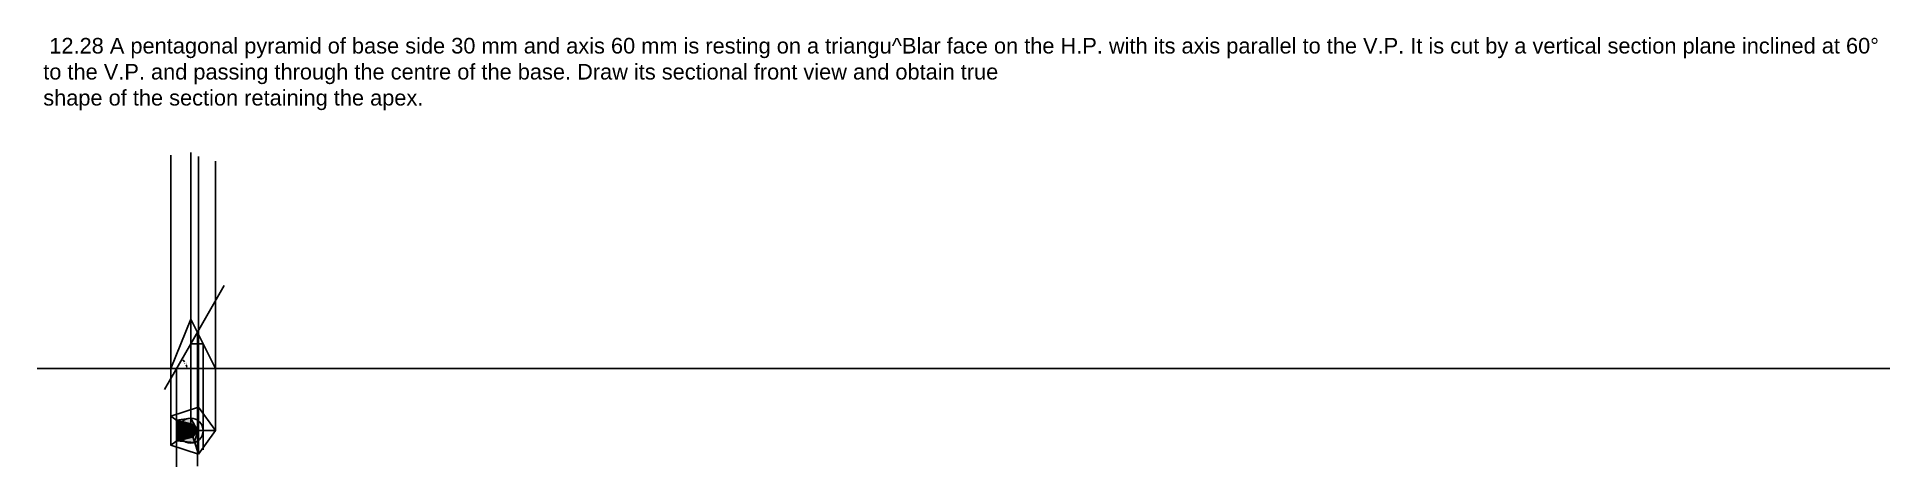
# Model space of a CAD drawing. Header units: millimetres. Extents: x 186 to 71940, y -203 to 575.
# Drawn here: x 30561 to 32816, y -120 to 403 of the extents above; entities that cross this region are included whole.
import ezdxf

# ---------------------------------------------------------------- set-up
doc = ezdxf.new("R2010")
doc.units = ezdxf.units.MM
doc.header["$MEASUREMENT"] = 0
doc.styles.get("Standard").update_dxf_attribs({"font": 'arial.ttf'})
doc.dimstyles.get("Standard").update_dxf_attribs({"dimscale": 10, "dimtxt": 0.18, "dimasz": 0.18, "dimexe": 0.18, "dimexo": 0.0625, "dimgap": 0.09, "dimtad": 0, "dimtih": 1, "dimtoh": 1, "dimdec": 1, "dimzin": 0, "dimdsep": 46, "dimtxsty": 'Standard', "dimcen": 0.09, "dimadec": 0, "dimazin": 0, "dimtfac": 1, "dimtdec": 1, "dimtofl": 0, "dimtmove": 0, "dimatfit": 3, "dimfxl": 1, "dimtolj": 1, "dimtzin": 0, "dimarcsym": 0})

msp = doc.modelspace()

# ---------------------------------------------------------------- texts
at = {"color": 7, "true_color": 0xffffff, "insert": (30568.31, 401.85), "char_height": 18.971, "attachment_point": 1}
msp.add_mtext_dynamic_manual_height_columns(' 12.28 A pentagonal pyramid of base side 30 mm and axis 60 mm is resting on a triangu^Blar face on the H.P. with its axis parallel to the V.P. It is cut by a vertical section plane inclined at 60° \\Pto the V.P. and passing through the centre of the base. Draw its sectional front view and obtain true \\Pshape of the section retaining the apex.', width=38495.3296, gutter_width=94.86, heights=[151.75], dxfattribs=at)

# ---------------------------------------------------------------- blocks, each defined once
blk = doc.blocks.new('*D110')
at = {"color": 0, "lineweight": -2, "transparency": 16777216}
for start, end in [(40.0141, 51.887), (8.113, 20.9176)]:
    blk.add_arc((30730.5, -0.2), 12.7, start, end, dxfattribs=at)
at = {"color": 0, "lineweight": -3, "transparency": 16777216}
for points in [[(30738.1, 9.5), (30738.5, 10), (30736.8, 10.8)], [(30743.4, 1.6), (30742.8, 1.5), (30743.2, -0.2)]]:
    blk.add_solid(points, dxfattribs=at)
at = {"layer": 'Defpoints', "color": 0, "lineweight": -3, "transparency": 16777216}
for p in [(30747.8, 29.8), (30742.4, 4.1), (30723.5, -0.2), (30777.8, -0.2), (30715.8, -25.7)]:
    blk.add_point(p, dxfattribs=at)
at = {"color": 0, "lineweight": -3, "transparency": 16777216, "insert": (30741.5, 6.1), "char_height": 1.8, "attachment_point": 5}
blk.add_mtext('\\A1;60°', dxfattribs=at)

# ---------------------------------------------------------------- dimensions: what is measured, and where the dimension line sits
at = {"color": 7, "lineweight": -3, "true_color": 0xffffff}
dim = msp.add_angular_dim_2l(base=(30742.41, 4.11), line1=((30747.78, 29.76), (30715.75, -25.71)), line2=((30777.78, -0.24), (30723.51, -0.24)), dimstyle='Standard', dxfattribs=at)
dim.commit()
dim.dimension.update_dxf_attribs({"geometry": '*D110', "text_midpoint": (30741.48, 6.12)})

# ---------------------------------------------------------------- hatches: boundary and pattern name
at = {"lineweight": -3, "true_color": 0xffffff, "transparency": 33554483}
h = msp.add_hatch(color=7, dxfattribs=at)
h.dxf.hatch_style = 1
h.paths.add_polyline_path([(30743.35, -61.28), (30730.46, -63.2), (30737.23, -64.89, -0.118739)])
h.paths.add_polyline_path([(30747.78, -60.62), (30743.35, -61.28, 0.118739), (30737.23, -64.89), (30747.78, -67.51)])
h.paths.add_polyline_path([(30750.26, -83.43, -0.0348918), (30749.17, -83.7), (30737.23, -86.68, 0.0692043), (30740.6, -89.15), (30752.41, -90.05)])
h.paths.add_polyline_path([(30737.23, -86.68), (30730.46, -88.37), (30740.6, -89.15, -0.0692043)])
h.paths.add_polyline_path([(30755.82, -75.79), (30750.26, -83.43), (30752.41, -90.05)])
h.paths.add_polyline_path([(30747.78, -60.62), (30747.78, -67.51), (30749.72, -67.99, -0.0176869), (30750.26, -68.14), (30755.82, -75.79)])
h = msp.add_hatch(dxfattribs=at)
h.set_pattern_fill('GRATE')
h.paths.add_polyline_path([(30747.78, -75.79), (30730.46, -63.2), (30730.46, -88.37)])
h.paths.add_polyline_path([(30747.78, -75.79), (30730.46, -88.37), (30750.26, -83.43)])
h.paths.add_polyline_path([(30755.82, -75.79), (30747.78, -75.79), (30750.26, -83.43)])
h.paths.add_polyline_path([(30750.26, -68.14, 0.0787017), (30747.78, -67.75), (30747.78, -75.79), (30755.82, -75.79)])
h.paths.add_polyline_path([(30747.78, -67.75), (30747.78, -67.51), (30730.46, -63.2), (30747.78, -75.79)])

# ---------------------------------------------------------------- linework, layer by layer
at = {"color": 1, "lineweight": -3}
for p, q in [((30723.51, -58.15), (30723.51, 259.24)), ((30747.78, -75.79), (30747.78, 262.62)), ((30757.05, -47.26), (30757.05, 257.77)), ((30777.78, -75.79), (30777.78, 251.88)), ((30723.51, -93.42), (30723.51, 244.53)), ((30730.46, -0.24), (30730.46, -119.9)), ((30757.05, -104.32), (30757.05, -0.24))]:
    msp.add_line(p, q, dxfattribs=at)
at = {"color": 5, "lineweight": -3, "true_color": 0x0000ff}
for q in [(30788.65, 100.55), (30715.75, -25.71)]:
    msp.add_line((30747.78, 29.76), q, dxfattribs=at)
at = {"color": 7, "lineweight": -3}
for p, q in [((30723.51, -0.24), (30747.78, 59.76)), ((30747.78, -0.24), (30747.78, 59.76)), ((30747.78, 59.76), (30777.78, -0.24)), ((30560.77, -0.24), (31183.95, -0.24)), ((30560.77, -0.24), (32815.66, -0.24)), ((30777.78, -0.24), (30723.51, -0.24))]:
    msp.add_line(p, q, dxfattribs=at)
at = {"color": 51, "lineweight": -3, "true_color": 0xf7f281}
for p, q in [((30747.78, 29.76), (30762.78, 29.76)), ((30762.78, 29.76), (30762.78, -99.31)), ((30747.78, -60.62), (30730.46, -63.2)), ((30730.46, -63.2), (30730.46, -88.37)), ((30755.82, -75.79), (30747.78, -60.62)), ((30730.46, -88.37), (30752.41, -90.05)), ((30752.41, -90.05), (30755.82, -75.79))]:
    msp.add_line(p, q, dxfattribs=at)
at = {"color": 7, "lineweight": -3, "true_color": 0xffffff}
for p, q in [((30755.82, 43.68), (30755.82, -118.99)), ((30723.51, -58.15), (30747.78, -75.79)), ((30730.46, -88.37), (30730.46, -63.2)), ((30730.46, -63.2), (30749.72, -67.99)), ((30723.51, -93.42), (30747.78, -75.79)), ((30750.26, -83.43), (30730.46, -88.37)), ((30747.78, -75.79), (30777.78, -75.79)), ((30747.78, -75.79), (30757.05, -104.32)), ((30747.78, -75.79), (30747.78, -75.79)), ((30755.82, -75.79), (30750.26, -68.14)), ((30755.82, -75.79), (30750.26, -83.43))]:
    msp.add_line(p, q, dxfattribs=at)
at = {"color": 7, "lineweight": -3}
msp.add_lwpolyline([(30777.78, -75.79), (30757.05, -47.26), (30723.51, -58.15), (30723.51, -93.42), (30757.05, -104.32)], close=True, dxfattribs=at)
at = {"color": 51, "lineweight": -3, "true_color": 0xf7f281}
msp.add_circle((30747.78, -75.79), 15.17, dxfattribs=at)
at = {"color": 7, "lineweight": -3, "true_color": 0xffffff}
for start, end in [(72, 90), (280.00662, 288)]:
    msp.add_arc((30747.78, -75.79), 8.04, start, end, dxfattribs=at)

msp.set_redraw_order([(e.dxf.handle, doc.entitydb.next_handle()) for e in msp.query("TEXT MTEXT ATTDEF DIMENSION ARC_DIMENSION")])  # texts and dimensions are drawn at this point

doc.saveas('drawing.dxf')
